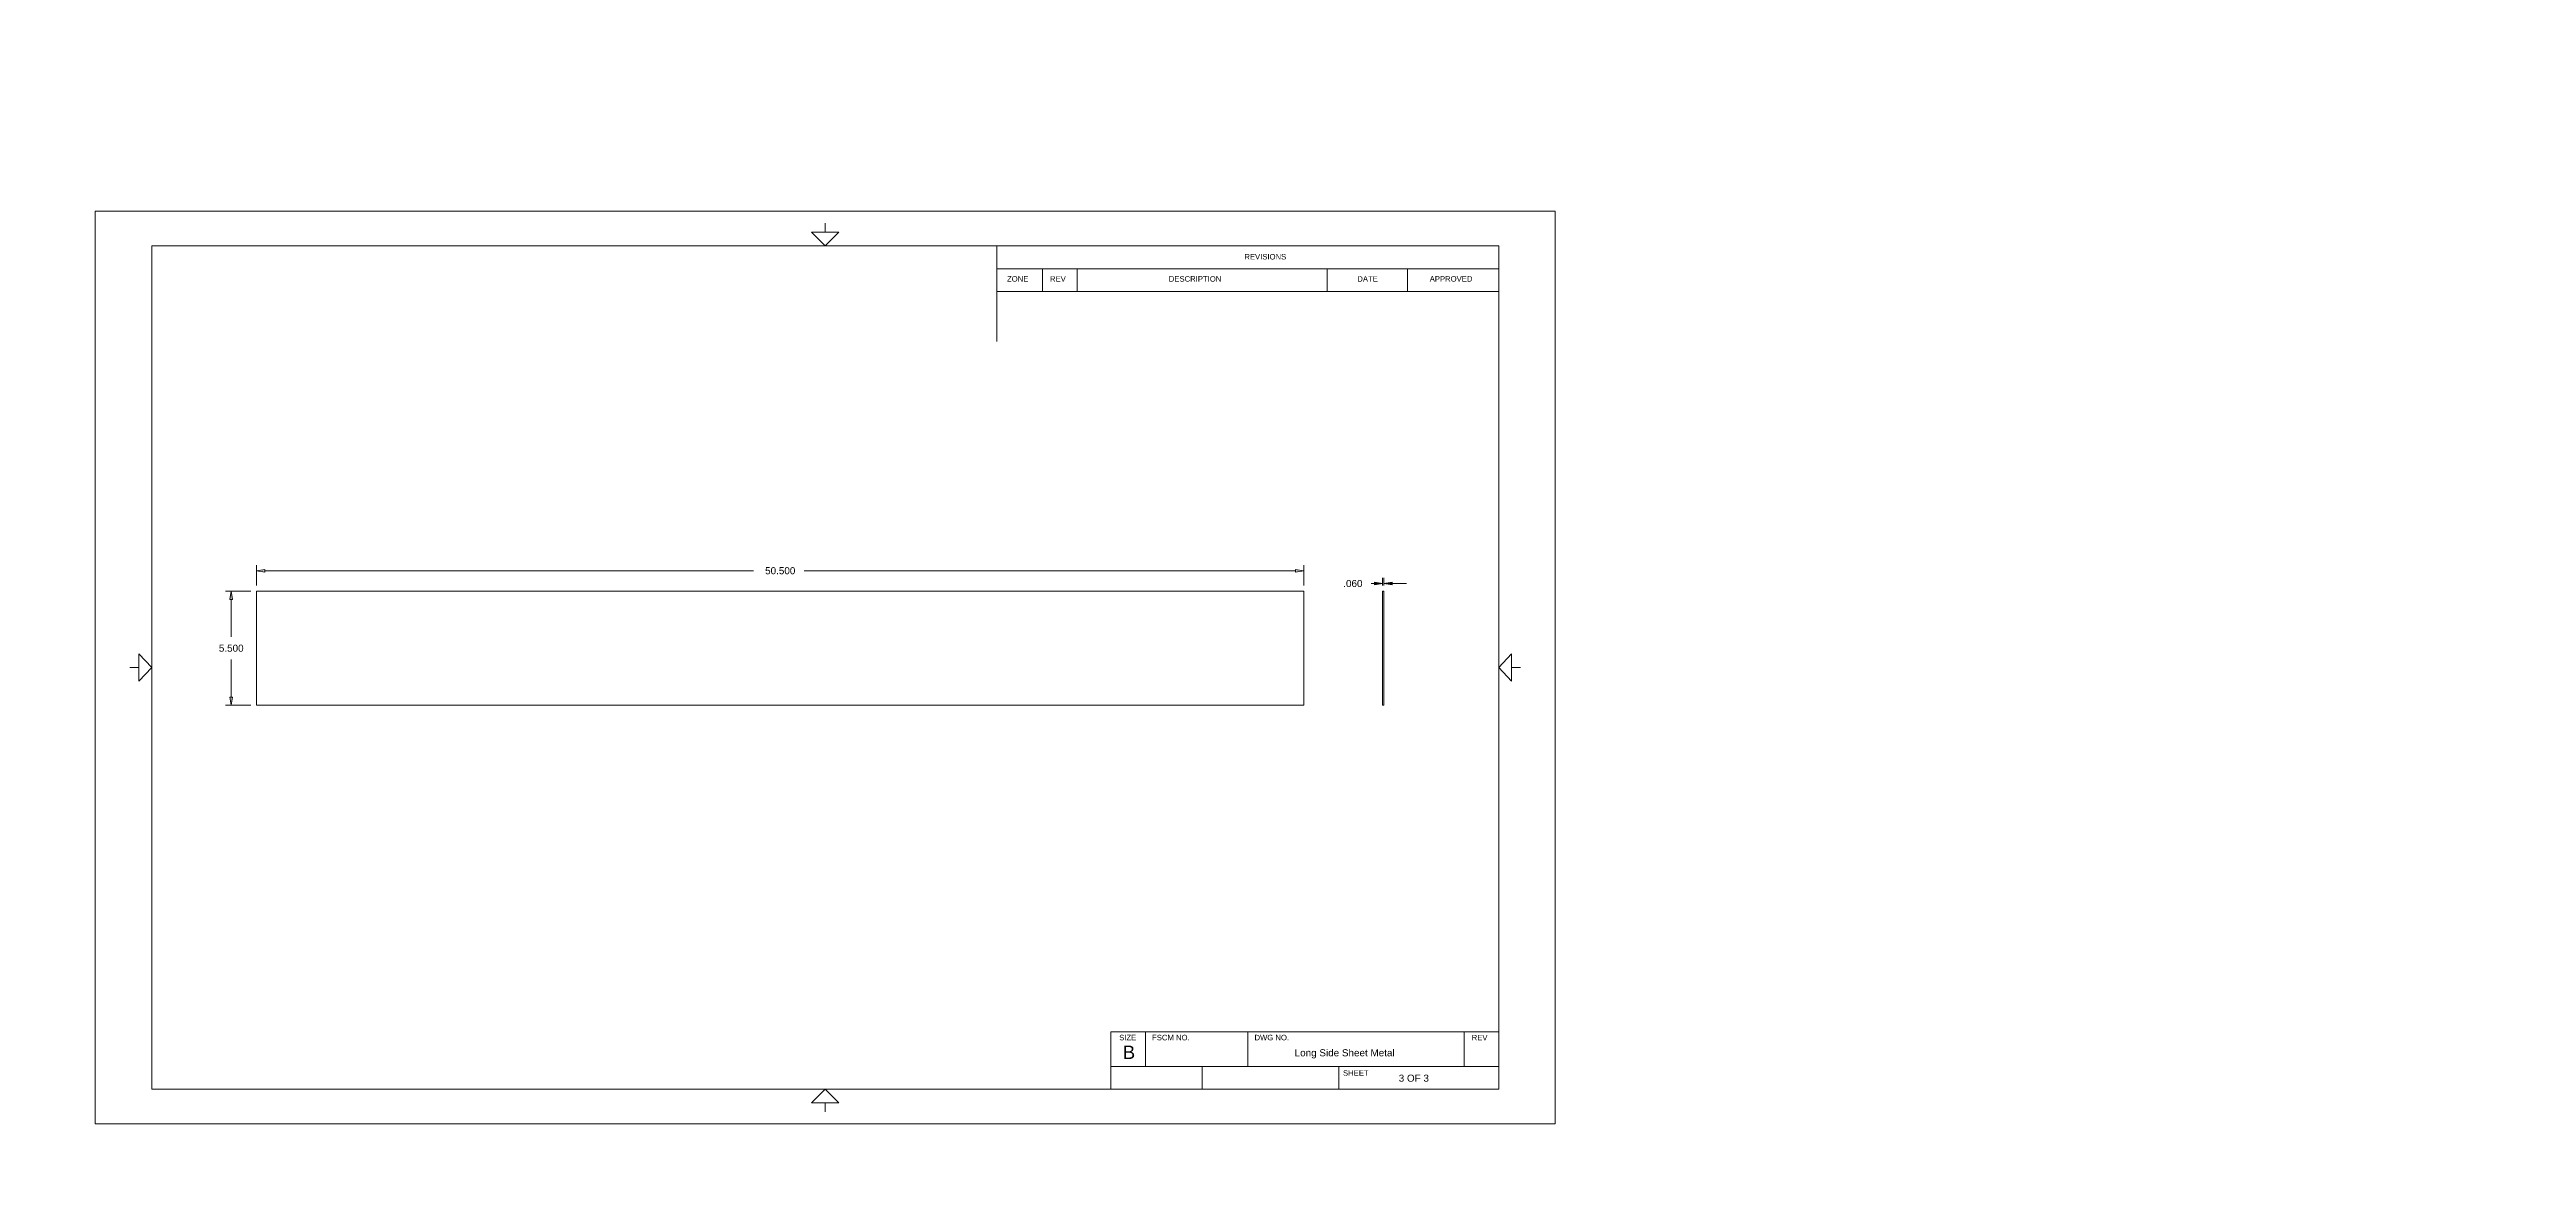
# Model space of a CAD drawing. Header units: inches. Extents: x 0 to 27.1, y 0 to 12.3.
import ezdxf

# ---------------------------------------------------------------- set-up
doc = ezdxf.new("R2010")
doc.units = ezdxf.units.IN
doc.header["$MEASUREMENT"] = 0
for name, color, linetype, lineweight in [('CONTINUOUS', 7, 'Continuous', 0), ('DIMENSIONS', 7, 'Continuous', 0), ('VISIBLE', 7, 'Continuous', 0)]:
    doc.layers.add(name, color=color, linetype=linetype, lineweight=lineweight)
doc.dimstyles.get("Standard").update_dxf_attribs({"dimtxt": 0.18, "dimasz": 0.18, "dimexe": 0.18, "dimexo": 0.0625, "dimgap": 0.09, "dimtad": 0, "dimtih": 1, "dimtoh": 1, "dimdec": 4, "dimzin": 0, "dimdsep": 46, "dimtxsty": 'Standard', "dimcen": 0.09, "dimadec": 0, "dimazin": 0, "dimtfac": 1, "dimtdec": 4, "dimtofl": 0, "dimtmove": 0, "dimatfit": 3, "dimfxl": 1, "dimtolj": 1, "dimtzin": 0, "dimarcsym": 0})

# ---------------------------------------------------------------- blocks, each defined once
blk = doc.blocks.new('D1')
h = blk.add_hatch(color=7)
h.paths.add_polyline_path([(13.655, 6.576), (13.745, 6.561), (13.655, 6.546)], flags=0)
h.paths.add_polyline_path([(2.358, 6.546), (2.268, 6.561), (2.358, 6.576)], flags=0)
at = {"layer": 'DIMENSIONS'}
for p, q in [((2.268, 6.4), (2.268, 6.623)), ((2.358, 6.561), (7.715, 6.561)), ((13.655, 6.561), (8.271, 6.561)), ((13.745, 6.4), (13.745, 6.623))]:
    blk.add_line(p, q, dxfattribs=at)
for points in [[(2.268, 6.561), (2.358, 6.576), (2.358, 6.546), (2.268, 6.561)], [(13.745, 6.561), (13.655, 6.546), (13.655, 6.576), (13.745, 6.561)]]:
    blk.add_lwpolyline(points, dxfattribs=at)
at = {"layer": 'DIMENSIONS', "char_height": 0.07755, "attachment_point": 5}
for s, insert in [('{\\fArial|b0|i0|c0|p0;}', (7.805, 6.561)), ('{\\fArial|b0|i0|c0|p0;50.500}{\\fArial|b0|i0|c0|p0;}', (8.007, 6.561)), ('{\\fArial|b0|i0|c0|p0;}', (8.007, 6.561)), ('{\\fArial|b0|i0|c0|p0;}', (8.007, 6.561)), ('{\\fArial|b0|i0|c0|p0;}', (8.208, 6.561))]:
    blk.add_mtext(s, dxfattribs=dict(at, insert=insert))
blk = doc.blocks.new('D2')
h = blk.add_hatch(color=7)
h.paths.add_polyline_path([(1.976, 6.247), (1.991, 6.337), (2.006, 6.247)], flags=0)
h.paths.add_polyline_path([(2.006, 5.177), (1.991, 5.087), (1.976, 5.177)], flags=0)
at = {"layer": 'DIMENSIONS'}
for p, q in [((2.206, 6.337), (1.928, 6.337)), ((1.991, 6.247), (1.991, 5.837)), ((1.991, 5.177), (1.991, 5.587)), ((2.206, 5.087), (1.928, 5.087))]:
    blk.add_line(p, q, dxfattribs=at)
for points in [[(1.991, 6.337), (2.006, 6.247), (1.976, 6.247), (1.991, 6.337)], [(1.991, 5.087), (1.976, 5.177), (2.006, 5.177), (1.991, 5.087)]]:
    blk.add_lwpolyline(points, dxfattribs=at)
at = {"layer": 'DIMENSIONS', "char_height": 0.07755, "attachment_point": 5}
for s, insert in [('{\\fArial|b0|i0|c0|p0;}', (1.824, 5.712)), ('{\\fArial|b0|i0|c0|p0;5.500}{\\fArial|b0|i0|c0|p0;}', (1.991, 5.712)), ('{\\fArial|b0|i0|c0|p0;}', (1.991, 5.712)), ('{\\fArial|b0|i0|c0|p0;}', (1.991, 5.712)), ('{\\fArial|b0|i0|c0|p0;}', (2.158, 5.712))]:
    blk.add_mtext(s, dxfattribs=dict(at, insert=insert))
blk = doc.blocks.new('D3')
h = blk.add_hatch(color=7)
h.paths.add_polyline_path([(14.518, 6.436), (14.608, 6.421), (14.518, 6.406)], flags=0)
h.paths.add_polyline_path([(14.711, 6.406), (14.621, 6.421), (14.711, 6.436)], flags=0)
at = {"layer": 'DIMENSIONS'}
for p, q in [((14.483, 6.421), (14.483, 6.421)), ((14.518, 6.421), (14.483, 6.421)), ((14.608, 6.4), (14.608, 6.483)), ((14.621, 6.4), (14.621, 6.483)), ((14.711, 6.421), (14.871, 6.421))]:
    blk.add_line(p, q, dxfattribs=at)
for points in [[(14.608, 6.421), (14.518, 6.406), (14.518, 6.436), (14.608, 6.421)], [(14.621, 6.421), (14.711, 6.436), (14.711, 6.406), (14.621, 6.421)]]:
    blk.add_lwpolyline(points, dxfattribs=at)
at = {"layer": 'DIMENSIONS', "char_height": 0.07755, "attachment_point": 5}
for s, insert in [('{\\fArial|b0|i0|c0|p0;}', (14.143, 6.421)), ('{\\fArial|b0|i0|c0|p0;.060}{\\fArial|b0|i0|c0|p0;}', (14.282, 6.421)), ('{\\fArial|b0|i0|c0|p0;}', (14.282, 6.421)), ('{\\fArial|b0|i0|c0|p0;}', (14.282, 6.421)), ('{\\fArial|b0|i0|c0|p0;}', (14.421, 6.421))]:
    blk.add_mtext(s, dxfattribs=dict(at, insert=insert))
blk = doc.blocks.new('BLOCK19')
at = {"layer": 'CONTINUOUS'}
for p, q in [((16.5, 10.5), (0.5, 10.5)), ((0.5, 10.5), (0.5, 0.5)), ((8.5, 10.37), (8.5, 10.27)), ((16.5, 0.5), (16.5, 10.5)), ((15.88, 10.12), (1.12, 10.12)), ((1.12, 10.12), (1.12, 0.88)), ((10.38, 10.12), (10.38, 9.073)), ((15.88, 0.88), (15.88, 10.12)), ((10.38, 9.87), (15.88, 9.87)), ((10.88, 9.62), (10.88, 9.87)), ((11.26, 9.62), (11.26, 9.87)), ((14, 9.62), (14, 9.87)), ((14.88, 9.62), (14.88, 9.87)), ((10.38, 9.62), (15.88, 9.62)), ((0.88, 5.5), (0.98, 5.5)), ((16.12, 5.5), (16.02, 5.5)), ((11.63, 1.51), (15.88, 1.51)), ((11.63, 0.88), (11.63, 1.51)), ((12.01, 1.13), (12.01, 1.51)), ((13.13, 1.13), (13.13, 1.51)), ((15.5, 1.13), (15.5, 1.51)), ((11.63, 1.13), (15.88, 1.13)), ((12.63, 0.88), (12.63, 1.13)), ((14.13, 0.88), (14.13, 1.13)), ((1.12, 0.88), (15.88, 0.88)), ((8.5, 0.63), (8.5, 0.73)), ((0.5, 0.5), (16.5, 0.5))]:
    blk.add_line(p, q, dxfattribs=at)
for points in [[(8.35, 10.27), (8.65, 10.27), (8.5, 10.12), (8.5, 10.12), (8.35, 10.27)], [(0.98, 5.35), (0.98, 5.65), (1.12, 5.5), (1.12, 5.5), (0.98, 5.35)], [(16.02, 5.35), (16.02, 5.65), (15.88, 5.5), (15.88, 5.5), (16.02, 5.35)], [(8.35, 0.73), (8.65, 0.73), (8.5, 0.88), (8.5, 0.88), (8.35, 0.73)]]:
    blk.add_lwpolyline(points, dxfattribs=at)
for s, insert, char_height, attachment_point in [('{\\fArial|b0|i0|c0|p0;\\C7;ZONE}{\\fArial|b0|i0|c0|p0;\\C7;}', (10.492, 9.759), 0.06032, 4), ('{\\fArial|b0|i0|c0|p0;\\C7;REV}{\\fArial|b0|i0|c0|p0;\\C7;}', (10.963, 9.759), 0.06032, 4), ('{\\fArial|b0|i0|c0|p0;\\C7;DESCRIPTION}{\\fArial|b0|i0|c0|p0;\\C7;}', (12.265, 9.759), 0.06032, 4), ('{\\fArial|b0|i0|c0|p0;\\C7;REVISIONS}{\\fArial|b0|i0|c0|p0;\\C7;}', (13.093, 10.002), 0.06032, 4), ('{\\fArial|b0|i0|c0|p0;\\C7;DATE}{\\fArial|b0|i0|c0|p0;\\C7;}', (14.331, 9.759), 0.06032, 4), ('{\\fArial|b0|i0|c0|p0;\\C7;APPROVED}{\\fArial|b0|i0|c0|p0;\\C7;}', (15.124, 9.759), 0.06032, 4), ('{\\fArial|b0|i0|c0|p0;\\C7;SIZE}{\\fArial|b0|i0|c0|p0;\\C7;}', (11.721, 1.445), 0.06032, 4), ('{\\fArial|b0|i0|c0|p0;\\C7;B}{\\fArial|b0|i0|c0|p0;\\C7;}', (11.76, 1.284), 0.14649, 4), ('{\\fArial|b0|i0|c0|p0;\\C7;FSCM NO.}{\\fArial|b0|i0|c0|p0;\\C7;}', (12.082, 1.445), 0.06032, 4), ('{\\fArial|b0|i0|c0|p0;\\C7;DWG NO.}{\\fArial|b0|i0|c0|p0;\\C7;}', (13.204, 1.445), 0.06032, 4), ('{\\fArial|b0|i0|c0|p0;\\C7;REV}{\\fArial|b0|i0|c0|p0;\\C7;}', (15.584, 1.445), 0.06032, 4), ('{\\fArial|b0|i0|c0|p0;\\C7;Long Side Sheet Metal}{\\fArial|b0|i0|c0|p0;\\C7;}', (13.644, 1.267), 0.07755, 4), ('{\\fArial|b0|i0|c0|p0;\\C7;SHEET}{\\fArial|b0|i0|c0|p0;\\C7;}', (14.174, 1.057), 0.06032, 4), ('{\\fArial|b0|i0|c0|p0;\\C7;3 OF 3}{\\fArial|b0|i0|c0|p0;\\C7;}', (14.95, 1), 0.07755, 5), ('{\\fArial|b0|i0|c0|p0;\\C7;}', (0.444, 0.59), 0.18096, 4)]:
    blk.add_mtext(s, dxfattribs=dict(at, insert=insert, char_height=char_height, attachment_point=attachment_point))

msp = doc.modelspace()

# ---------------------------------------------------------------- linework, layer by layer
at = {"layer": 'VISIBLE'}
for p, q in [((2.268, 6.3372), (2.268, 5.0872)), ((13.7453, 6.3372), (2.268, 6.3372)), ((13.7453, 5.0872), (13.7453, 6.3372)), ((14.6078, 6.3372), (14.6215, 6.3372)), ((14.6078, 5.0872), (14.6078, 6.3372)), ((14.6215, 5.0872), (14.6215, 6.3372)), ((2.268, 5.0872), (13.7453, 5.0872)), ((14.6078, 5.0872), (14.6215, 5.0872))]:
    msp.add_line(p, q, dxfattribs=at)

# ---------------------------------------------------------------- block references
at = {"layer": 'CONTINUOUS'}
msp.add_blockref('BLOCK19', (0, 0), dxfattribs=at)

# ---------------------------------------------------------------- dimensions: what is measured, and where the dimension line sits
at = {"layer": 'DIMENSIONS'}
for p1, p2, angle, picture, middle, turn in [((13.7453, 6.3372), (2.268, 6.3372), 180, 'D1', (16.0133, 12.2728), 180), ((2.268, 6.3372), (2.268, 5.0872), 270, 'D2', (9.9976, 11.4243), 270)]:
    dim = msp.add_linear_dim(base=(0, 0), p1=p1, p2=p2, angle=angle, dimstyle='Standard', override={"dimtxt": 0.098408, "dimtad": 0, "dimdec": 3, "dimzin": 0, "dimse1": 0, "dimse2": 0, "dimsd1": 0, "dimsd2": 0, "dimadec": 3, "dimazin": 0, "dimtol": 0, "dimlim": 0, "dimtp": 0, "dimtm": 0, "dimtdec": 3}, dxfattribs=at)
    dim.commit()
    dim.dimension.update_dxf_attribs({"geometry": picture, "text_midpoint": middle, "text_rotation": turn})
dim = msp.add_linear_dim(base=(0, 0), p1=(14.6078, 6.3372), p2=(14.6215, 6.3372), dimstyle='Standard', override={"dimtxt": 0.098408, "dimtad": 0, "dimdec": 3, "dimzin": 0, "dimse1": 0, "dimse2": 0, "dimsd1": 0, "dimsd2": 0, "dimadec": 3, "dimazin": 0, "dimtol": 0, "dimlim": 0, "dimtp": 0, "dimtm": 0, "dimtdec": 3}, dxfattribs=at)
dim.commit()
dim.dimension.update_dxf_attribs({"geometry": 'D3', "text_midpoint": (27.1423, 12.1328)})

doc.saveas('drawing.dxf')
